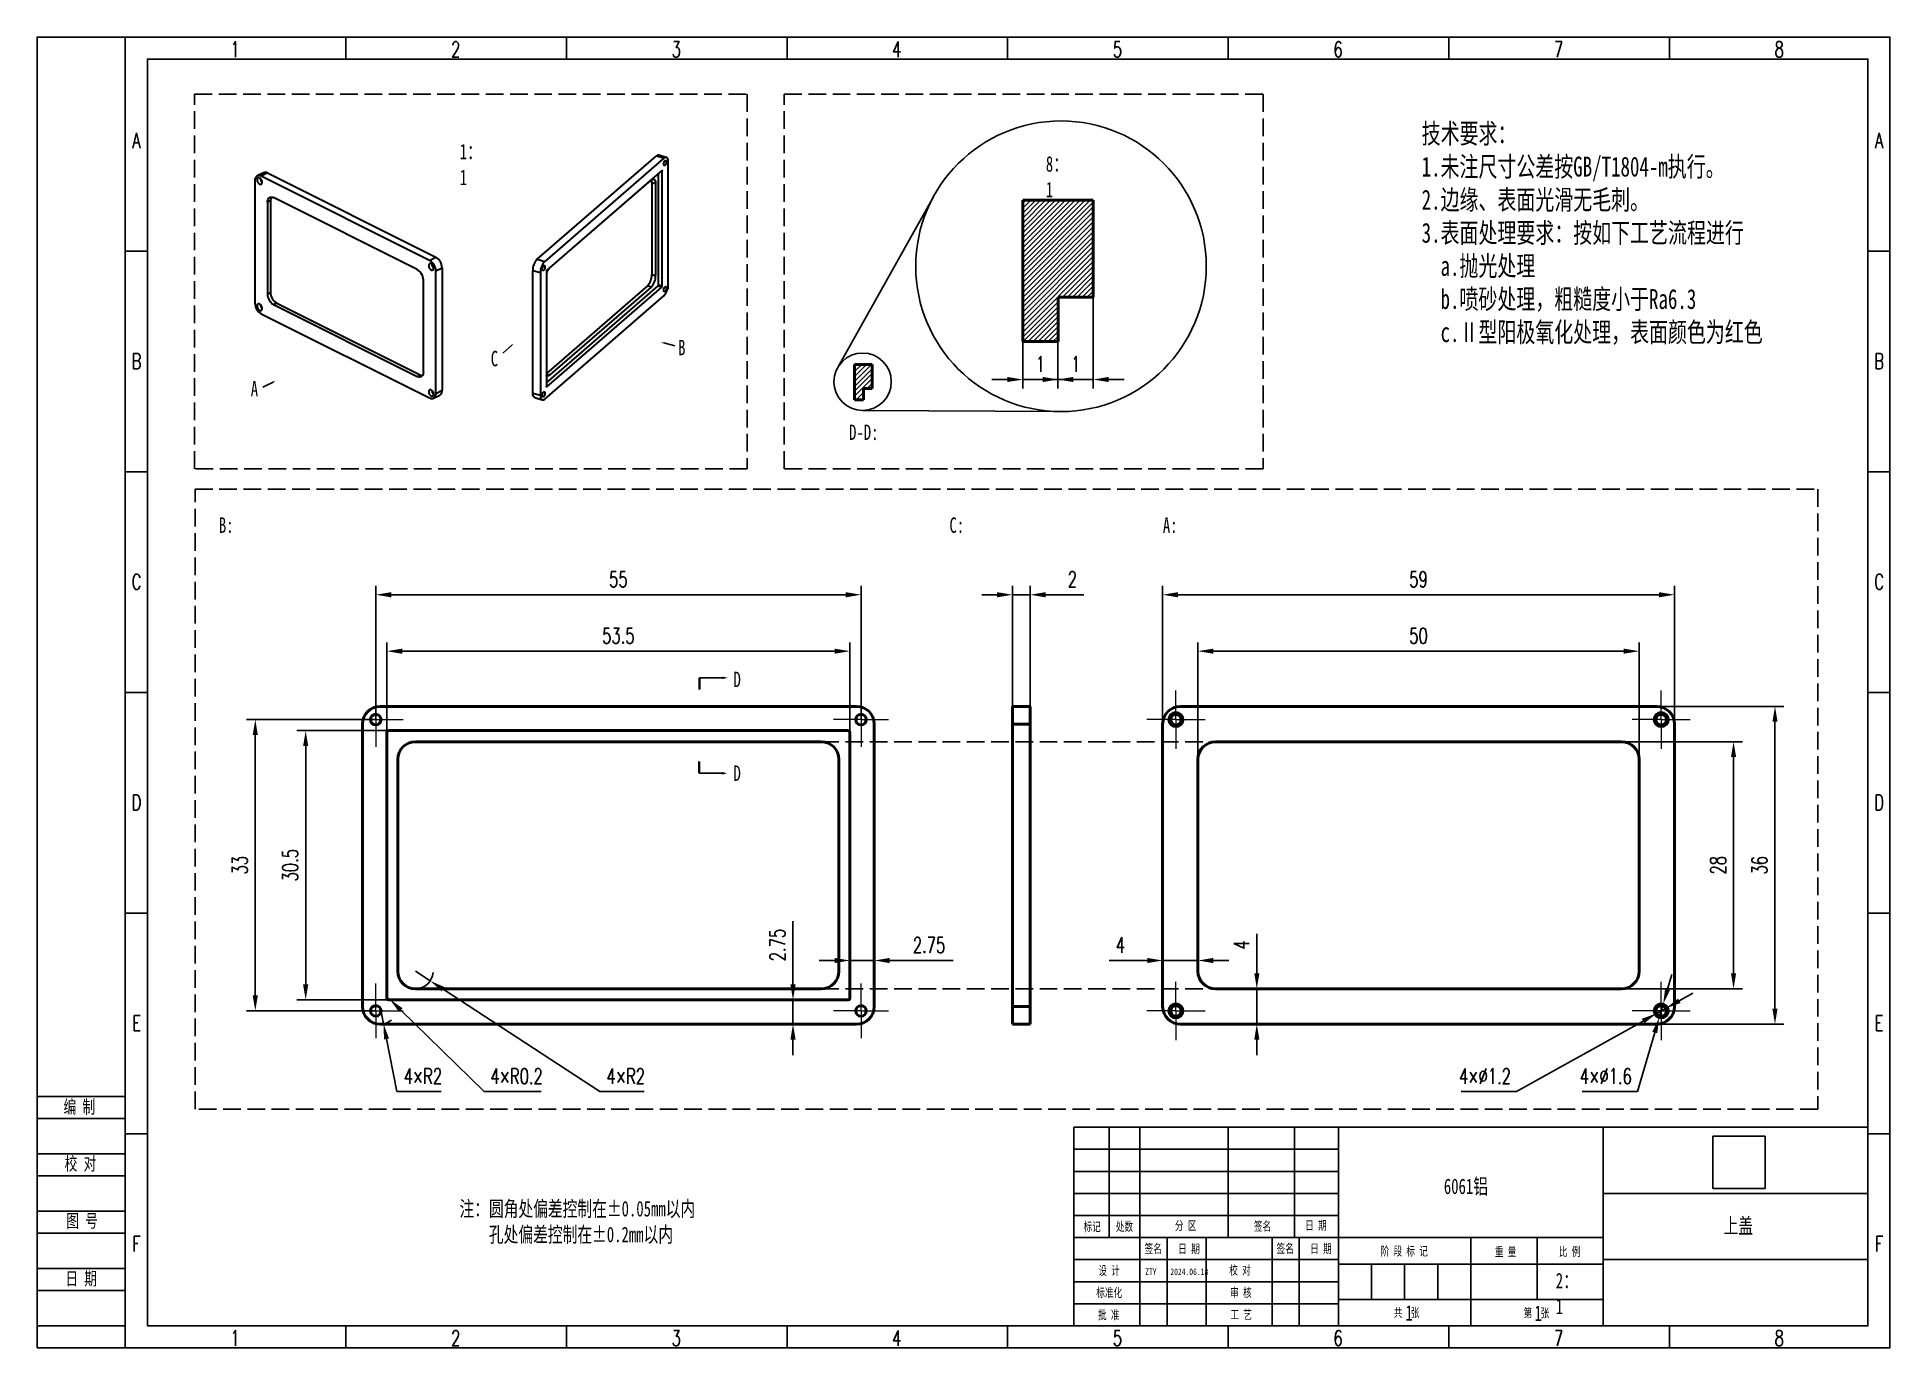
# Model space of a CAD drawing. Header units: millimetres. Extents: x 0 to 420, y 0 to 297.
import ezdxf

# ---------------------------------------------------------------- set-up
doc = ezdxf.new("R2010")
doc.units = ezdxf.units.MM
doc.linetypes.add('CENTER', pattern=[15.8, 12, -1.5, 0.8, -1.5])
doc.linetypes.add('HIDDEN', pattern=[5.5, 4, -1.5])
for name, color, linetype in [('CENTER', 6, 'CENTER'), ('COMMENT', 3, 'Continuous'), ('FRAME1', 1, 'Continuous'), ('FRAME2', 7, 'Continuous'), ('TEXT', 7, 'Continuous')]:
    doc.layers.add(name, color=color, linetype=linetype)
doc.layers.add('DIMENSION', color=92, linetype='Continuous', lineweight=25)
doc.layers.add('ENTITY', color=7, linetype='Continuous', lineweight=50)
doc.styles.get("Standard").update_dxf_attribs({"font": 'txt.shx', "width": 0.7, "bigfont": 'gbcbig.shx'})
doc.dimstyles.new('Standard$0', dxfattribs={"dimtxt": 3.5, "dimasz": 3.5, "dimexe": 2, "dimexo": 0, "dimgap": 1.75, "dimtad": 1, "dimdec": 4, "dimdsep": 46, "dimtxsty": 'Standard', "dimcen": 0, "dimclrd": 3, "dimclre": 3, "dimclrt": 6, "dimadec": 4, "dimazin": 2, "dimtfac": 1, "dimtdec": 4, "dimtmove": 0, "dimatfit": 3, "dimfxl": 1, "dimtzin": 0, "dimarcsym": 0})
doc.dimstyles.new('STANDARD$3', dxfattribs={"dimtxt": 3.5, "dimasz": 3.5, "dimexe": 2, "dimexo": 0, "dimgap": 1.75, "dimtad": 1, "dimtoh": 1, "dimdec": 4, "dimdsep": 46, "dimtxsty": 'Standard', "dimcen": 0, "dimclrd": 3, "dimclre": 3, "dimclrt": 6, "dimadec": 4, "dimazin": 2, "dimtfac": 1, "dimtdec": 4, "dimtmove": 0, "dimatfit": 2, "dimfxl": 1, "dimarcsym": 0})
doc.dimstyles.new('STANDARD$4', dxfattribs={"dimtxt": 3.5, "dimasz": 3.5, "dimexe": 2, "dimexo": 0, "dimgap": 1.75, "dimtad": 1, "dimtoh": 1, "dimdec": 4, "dimdsep": 46, "dimtxsty": 'Standard', "dimcen": 0, "dimclrd": 3, "dimclre": 3, "dimclrt": 6, "dimadec": 4, "dimazin": 2, "dimtfac": 1, "dimtdec": 4, "dimtmove": 0, "dimatfit": 2, "dimfxl": 1, "dimarcsym": 0})
picture_1 = doc.add_image_def('image1.png', size_in_pixel=(2795, 2795))

msp = doc.modelspace()

# ---------------------------------------------------------------- texts
at = {"char_height": 3.5, "attachment_point": 5}
for s, insert in [('1', (44.90266, 294.21764)), ('2', (94.90266, 294.21764)), ('3', (144.90266, 294.21764)), ('4', (194.90266, 294.21764)), ('5', (244.90266, 294.21764)), ('6', (294.90266, 294.21764)), ('7', (344.90266, 294.21764)), ('8', (394.90266, 294.21764)), ('A', (22.55844, 273.58848)), ('A', (417.55844, 273.58848)), ('B', (22.55844, 223.58848)), ('B', (417.55844, 223.58848)), ('C', (22.55844, 173.58848)), ('C', (417.55844, 173.58848)), ('D', (22.55844, 123.58848)), ('D', (417.55844, 123.58848)), ('E', (22.55844, 73.58848)), ('E', (417.55844, 73.58848)), ('F', (22.55844, 23.58848)), ('F', (417.55844, 23.58848)), ('1', (44.90266, 2.21764)), ('2', (94.90266, 2.21764)), ('3', (144.90266, 2.21764)), ('4', (194.90266, 2.21764)), ('5', (244.90266, 2.21764)), ('6', (294.90266, 2.21764)), ('7', (344.90266, 2.21764)), ('8', (394.90266, 2.21764))]:
    msp.add_mtext(s, dxfattribs=dict(at, insert=insert))
at = {"layer": 'COMMENT', "attachment_point": 1}
for s, insert, char_height in [('{\\fFangSong|b0|i0|c134|p49;技术要求：\\P1.未注尺寸公差按GB/T1804-m执行。\\P2.边缘、表面光滑无毛刺。\\P3.表面处理要求：按如下工艺流程进行\\P  a.抛光处理\\P  b.喷砂处理，粗糙度小于Ra6.3\\P  c.Ⅱ型阳极氧化处理，表面颜色为红色}', (313.85139, 277.40859), 4.5), ('{\\fFangSong|b0|i0|c134|p49;注：圆角处偏差控制在±0.05mm以内\\P    孔处偏差控制在±0.2mm以内}', (95.75034, 33.29257), 3.5)]:
    msp.add_mtext_dynamic_manual_height_columns(s, width=90.6509692, gutter_width=17.5, heights=[0], dxfattribs=dict(at, insert=insert, char_height=char_height))
at = {"layer": 'COMMENT', "color": 3, "attachment_point": 1}
for s, width, insert, char_height in [('{\\fFangSong|b1|i0|c134|p49;1：1}', 6.2252843, (95.8032, 272.79185), 3.5), ('{\\fFangSong|b1|i0|c134|p49;8：1}', 6.2252843, (228.66112, 270.00675), 3.5), ('{\\fFangSong|b1|i0|c134|p49;6061铝}', 23.880316, (318.88214, 38.3719), 3.5), ('{\\fFangSong|b1|i0|c134|p49;上盖}', 23.880316, (382.29316, 29.43752), 3.5), ('{\\fFangSong|b1|i0|c134|p49;ZTY}', 4.8264309, (251.18789, 18.02027), 1.5), ('{\\fFangSong|b1|i0|c134|p49;2024.06.18}', 7.3975797, (256.89589, 18.00372), 1.5), ('{\\fFangSong|b1|i0|c134|p49;2：1}', 6.2252843, (344.24268, 16.99766), 3.5), ('{\\fFangSong|b1|i0|c134|p49;1}', 6.2252843, (310.18296, 9.67287), 3.5), ('{\\fFangSong|b1|i0|c134|p49;1}', 6.2252843, (339.45162, 9.62388), 3.5)]:
    msp.add_mtext_dynamic_manual_height_columns(s, width=width, gutter_width=17.5, heights=[0], dxfattribs=dict(at, insert=insert, char_height=char_height))
at = {"layer": 'COMMENT', "color": 4, "char_height": 3.5, "attachment_point": 1}
for s, insert in [('{\\fFangSong|b1|i0|c134|p49;B}', (145.30487, 228.39806)), ('{\\fFangSong|b1|i0|c134|p49;C}', (102.83991, 225.90976)), ('{\\fFangSong|b1|i0|c134|p49;A}', (48.43604, 219.07594)), ('{\\fFangSong|b1|i0|c134|p49;D-D:}', (184.06602, 209.21491)), ('{\\fFangSong|b1|i0|c134|p49;B:}', (41.21256, 188.16656)), ('{\\fFangSong|b1|i0|c134|p49;C:}', (206.82115, 188.16656)), ('{\\fFangSong|b1|i0|c134|p49;A:}', (255.18581, 188.16656)), ('{\\fFangSong|b1|i0|c134|p49;D}', (157.86993, 153.21699)), ('{\\fFangSong|b1|i0|c134|p49;D}', (157.86993, 131.97524))]:
    msp.add_mtext_dynamic_manual_height_columns(s, width=6.1532572, gutter_width=17.5, heights=[0], dxfattribs=dict(at, insert=insert))
at = {"layer": 'TEXT', "attachment_point": 5}
for s, insert, char_height, width in [('\\pxqc;{\\fFangSong|b0|i0|c134|p49;编 制}', (9.5843, 54.45683), 3, 8.4096104), ('\\pxqc;{\\fFangSong|b0|i0|c134|p49;校 对}', (9.84302, 41.59468), 3, 12.1895126), ('\\pxqc;{\\fFangSong|b0|i0|c134|p49;图 号}', (10.20018, 28.6404), 3, 19.2606054), ('\\pxqc;{\\fFangSong|b0|i0|c134|p49;标记}', (239.1593, 27.33598), 2, 6.9853362), ('\\pxqc;{\\fFangSong|b0|i0|c134|p49;处数}', (246.47229, 27.37826), 2, 6.9853362), ('\\pxqc;{\\fFangSong|b0|i0|c134|p49;分^I区}', (260.36468, 27.60095), 2, 16.3780626), ('\\pxqc;{\\fFangSong|b0|i0|c134|p49;签名}', (277.78134, 27.44521), 2, 6.9853362), ('\\pxqc;{\\fFangSong|b0|i0|c134|p49;日 期}', (289.88822, 27.64746), 2, 6.9853362), ('{\\fFangSong|b0|i0|c134|p49;签名}', (253.00974, 22.37531), 2, 6.9853362), ('\\pxqc;{\\fFangSong|b0|i0|c134|p49;日 期}', (261.127, 22.32814), 2, 6.9853362), ('{\\fFangSong|b0|i0|c134|p49;签名}', (282.91778, 22.42254), 2, 6.9853362), ('\\pxqc;{\\fFangSong|b0|i0|c134|p49;日 期}', (291.03503, 22.37536), 2, 6.9853362), ('\\pxqc;{\\fFangSong|b0|i0|c134|p49;阶 段 标 记}', (309.9017, 21.80185), 2, 19.0010372), ('\\pxqc;{\\fFangSong|b0|i0|c134|p49;重 量}', (332.87943, 21.69536), 2, 6.9853362), ('\\pxqc;{\\fFangSong|b0|i0|c134|p49;比 例}', (347.38498, 21.69536), 2, 6.9853362), ('\\pxqc;{\\fFangSong|b0|i0|c134|p49;日 期}', (9.98923, 15.55385), 3, 13.8310057), ('\\pxqc;{\\fFangSong|b0|i0|c134|p49;设 计}', (242.9867, 17.40064), 2, 6.9853362), ('\\pxqc;{\\fFangSong|b0|i0|c134|p49;校 对}', (272.67406, 17.48604), 2, 6.9853362), ('\\pxqc;{\\fFangSong|b0|i0|c134|p49;标准化}', (243.0391, 12.39193), 2, 6.9853362), ('\\pxqc;{\\fFangSong|b0|i0|c134|p49;审 核}', (272.89564, 12.39193), 2, 6.9853362), ('\\pxqc;{\\fFangSong|b0|i0|c134|p49;批 准}', (242.93131, 7.36138), 2, 6.9853362), ('\\pxqc;{\\fFangSong|b0|i0|c134|p49;工 艺}', (272.95103, 7.46391), 2, 6.9853362), ('\\pxqc;{\\fFangSong|b0|i0|c134|p49;共  张}', (310.43939, 7.86056), 2, 8.9403078), ('\\pxqc;{\\fFangSong|b0|i0|c134|p49;第  张}', (339.87239, 7.80624), 2, 6.9853362)]:
    msp.add_mtext(s, dxfattribs=dict(at, insert=insert, char_height=char_height, width=width))

# ---------------------------------------------------------------- blocks, each defined once
blk = doc.blocks.new('SW_CENTERMARKSYMBOL_0')
at = {"color": 0, "linetype": 'Continuous', "lineweight": 18}
for p, q in [((0, 2.5), (0, 3.1)), ((0, 0), (0, 2.5)), ((-2.5, 0), (-3.1, 0)), ((0, 0), (-2.5, 0)), ((0, 0), (0, -2.5)), ((0, 0), (2.5, 0)), ((2.5, 0), (3.1, 0)), ((0, -2.5), (0, -3.1))]:
    blk.add_line(p, q, dxfattribs=at)
blk = doc.blocks.new('SW_CENTERMARKSYMBOL_1')
at = {"color": 0, "linetype": 'Continuous', "lineweight": 18}
for p, q in [((0, 2.5), (0, 3.1)), ((0, 0), (0, 2.5)), ((-2.5, 0), (-3.1, 0)), ((0, 0), (-2.5, 0)), ((0, 0), (0, -2.5)), ((0, 0), (2.5, 0)), ((2.5, 0), (3.1, 0)), ((0, -2.5), (0, -3.1))]:
    blk.add_line(p, q, dxfattribs=at)
blk = doc.blocks.new('SW_CENTERMARKSYMBOL_2')
at = {"color": 0, "linetype": 'Continuous', "lineweight": 18}
for p, q in [((0, 2.5), (0, 3.1)), ((0, 0), (0, 2.5)), ((-2.5, 0), (-3.1, 0)), ((0, 0), (-2.5, 0)), ((0, 0), (0, -2.5)), ((0, 0), (2.5, 0)), ((2.5, 0), (3.1, 0)), ((0, -2.5), (0, -3.1))]:
    blk.add_line(p, q, dxfattribs=at)
blk = doc.blocks.new('SW_CENTERMARKSYMBOL_3')
at = {"color": 0, "linetype": 'Continuous', "lineweight": 18}
for p, q in [((0, 2.5), (0, 3.1)), ((0, 0), (0, 2.5)), ((-2.5, 0), (-3.1, 0)), ((0, 0), (-2.5, 0)), ((0, 0), (0, -2.5)), ((0, 0), (2.5, 0)), ((2.5, 0), (3.1, 0)), ((0, -2.5), (0, -3.1))]:
    blk.add_line(p, q, dxfattribs=at)
blk = doc.blocks.new('SW_CENTERMARKSYMBOL_4')
at = {"color": 0, "linetype": 'Continuous', "lineweight": 18}
for p, q in [((0, 2.5), (0, 3.3)), ((0, 0), (0, 2.5)), ((-2.5, 0), (-3.3, 0)), ((0, 0), (-2.5, 0)), ((0, 0), (0, -2.5)), ((0, 0), (2.5, 0)), ((2.5, 0), (3.3, 0)), ((0, -2.5), (0, -3.3))]:
    blk.add_line(p, q, dxfattribs=at)
blk = doc.blocks.new('SW_CENTERMARKSYMBOL_5')
at = {"color": 0, "linetype": 'Continuous', "lineweight": 18}
for p, q in [((0, 2.5), (0, 3.3)), ((0, 0), (0, 2.5)), ((-2.5, 0), (-3.3, 0)), ((0, 0), (-2.5, 0)), ((0, 0), (0, -2.5)), ((0, 0), (2.5, 0)), ((2.5, 0), (3.3, 0)), ((0, -2.5), (0, -3.3))]:
    blk.add_line(p, q, dxfattribs=at)
blk = doc.blocks.new('SW_CENTERMARKSYMBOL_6')
at = {"color": 0, "linetype": 'Continuous', "lineweight": 18}
for p, q in [((0, 2.5), (0, 3.3)), ((0, 0), (0, 2.5)), ((-2.5, 0), (-3.3, 0)), ((0, 0), (-2.5, 0)), ((0, 0), (0, -2.5)), ((0, 0), (2.5, 0)), ((2.5, 0), (3.3, 0)), ((0, -2.5), (0, -3.3))]:
    blk.add_line(p, q, dxfattribs=at)
blk = doc.blocks.new('SW_CENTERMARKSYMBOL_7')
at = {"color": 0, "linetype": 'Continuous', "lineweight": 18}
for p, q in [((0, 2.5), (0, 3.3)), ((0, 0), (0, 2.5)), ((-2.5, 0), (-3.3, 0)), ((0, 0), (-2.5, 0)), ((0, 0), (0, -2.5)), ((0, 0), (2.5, 0)), ((2.5, 0), (3.3, 0)), ((0, -2.5), (0, -3.3))]:
    blk.add_line(p, q, dxfattribs=at)
blk = doc.blocks.new('*D9')
at = {"layer": 'Defpoints', "color": 0, "transparency": 16777216}
for p in [(186.77, 170.65), (76.77, 142.36), (186.77, 142.36)]:
    blk.add_point(p, dxfattribs=at)
at = {"layer": 'DIMENSION', "color": 3, "lineweight": -2, "transparency": 16777216}
for p, q in [((76.77, 142.36), (76.77, 172.65)), ((186.77, 142.36), (186.77, 172.65)), ((80.27, 170.65), (183.27, 170.65))]:
    blk.add_line(p, q, dxfattribs=at)
at = {"layer": 'DIMENSION', "color": 3, "transparency": 16777216}
for points in [[(80.27, 171.23), (80.27, 170.06), (76.77, 170.65)], [(183.27, 171.23), (183.27, 170.06), (186.77, 170.65)]]:
    blk.add_solid(points, dxfattribs=at)
at = {"layer": 'DIMENSION', "transparency": 16777216, "insert": (131.77, 174.15), "char_height": 3.5, "attachment_point": 5}
blk.add_mtext('55', dxfattribs=at)
blk = doc.blocks.new('*D10')
at = {"layer": 'Defpoints', "color": 0, "transparency": 16777216}
for p in [(76.77, 142.36), (49.47, 76.36), (76.77, 76.36)]:
    blk.add_point(p, dxfattribs=at)
at = {"layer": 'DIMENSION', "color": 3, "lineweight": -2, "transparency": 16777216}
for p, q in [((76.77, 142.36), (47.47, 142.36)), ((49.47, 138.86), (49.47, 79.86)), ((76.77, 76.36), (47.47, 76.36))]:
    blk.add_line(p, q, dxfattribs=at)
at = {"layer": 'DIMENSION', "color": 3, "transparency": 16777216}
for points in [[(48.88, 138.86), (50.05, 138.86), (49.47, 142.36)], [(48.88, 79.86), (50.05, 79.86), (49.47, 76.36)]]:
    blk.add_solid(points, dxfattribs=at)
at = {"layer": 'DIMENSION', "transparency": 16777216, "insert": (45.97, 109.36), "char_height": 3.5, "attachment_point": 5, "rotation": 90}
blk.add_mtext('33', dxfattribs=at)
blk = doc.blocks.new('*D11')
at = {"layer": 'Defpoints', "color": 0, "transparency": 16777216}
for p in [(225.12, 170.65), (221.12, 145.36), (225.12, 145.36)]:
    blk.add_point(p, dxfattribs=at)
at = {"layer": 'DIMENSION', "color": 3, "lineweight": -2, "transparency": 16777216}
for p, q in [((221.12, 145.36), (221.12, 172.65)), ((225.12, 145.36), (225.12, 172.65)), ((217.62, 170.65), (214.12, 170.65)), ((221.12, 170.65), (225.12, 170.65)), ((228.62, 170.65), (237.25, 170.65))]:
    blk.add_line(p, q, dxfattribs=at)
at = {"layer": 'DIMENSION', "color": 3, "transparency": 16777216}
for points in [[(217.62, 171.23), (217.62, 170.06), (221.12, 170.65)], [(228.62, 171.23), (228.62, 170.06), (225.12, 170.65)]]:
    blk.add_solid(points, dxfattribs=at)
at = {"layer": 'DIMENSION', "transparency": 16777216, "insert": (234.69, 174.15), "char_height": 3.5, "attachment_point": 5}
blk.add_mtext('2', dxfattribs=at)
blk = doc.blocks.new('*D12')
at = {"layer": 'Defpoints', "color": 0, "transparency": 16777216}
for p in [(371.14, 170.65), (255.14, 141.36), (371.14, 141.36)]:
    blk.add_point(p, dxfattribs=at)
at = {"layer": 'DIMENSION', "color": 3, "lineweight": -2, "transparency": 16777216}
for p, q in [((255.14, 141.36), (255.14, 172.65)), ((371.14, 141.36), (371.14, 172.65)), ((258.64, 170.65), (367.64, 170.65))]:
    blk.add_line(p, q, dxfattribs=at)
at = {"layer": 'DIMENSION', "color": 3, "transparency": 16777216}
for points in [[(258.64, 171.23), (258.64, 170.06), (255.14, 170.65)], [(367.64, 171.23), (367.64, 170.06), (371.14, 170.65)]]:
    blk.add_solid(points, dxfattribs=at)
at = {"layer": 'DIMENSION', "transparency": 16777216, "insert": (313.14, 174.15), "char_height": 3.5, "attachment_point": 5}
blk.add_mtext('59', dxfattribs=at)
blk = doc.blocks.new('*D13')
at = {"layer": 'Defpoints', "color": 0, "transparency": 16777216}
for p in [(367.14, 145.36), (367.14, 73.36), (393.94, 73.36)]:
    blk.add_point(p, dxfattribs=at)
at = {"layer": 'DIMENSION', "color": 3, "lineweight": -2, "transparency": 16777216}
for p, q in [((367.14, 145.36), (395.94, 145.36)), ((393.94, 141.86), (393.94, 76.86)), ((367.14, 73.36), (395.94, 73.36))]:
    blk.add_line(p, q, dxfattribs=at)
at = {"layer": 'DIMENSION', "color": 3, "transparency": 16777216}
for points in [[(393.36, 141.86), (394.53, 141.86), (393.94, 145.36)], [(393.36, 76.86), (394.53, 76.86), (393.94, 73.36)]]:
    blk.add_solid(points, dxfattribs=at)
at = {"layer": 'DIMENSION', "transparency": 16777216, "insert": (390.44, 109.36), "char_height": 3.5, "attachment_point": 5, "rotation": 90}
blk.add_mtext('36', dxfattribs=at)
blk = doc.blocks.new('*D14')
at = {"layer": 'Defpoints', "color": 0, "transparency": 16777216}
for p in [(363.14, 157.86), (263.14, 133.36), (363.14, 133.36)]:
    blk.add_point(p, dxfattribs=at)
at = {"layer": 'DIMENSION', "color": 3, "lineweight": -2, "transparency": 16777216}
for p, q in [((263.14, 133.36), (263.14, 159.86)), ((363.14, 133.36), (363.14, 159.86)), ((266.64, 157.86), (359.64, 157.86))]:
    blk.add_line(p, q, dxfattribs=at)
at = {"layer": 'DIMENSION', "color": 3, "transparency": 16777216}
for points in [[(266.64, 158.44), (266.64, 157.28), (263.14, 157.86)], [(359.64, 158.44), (359.64, 157.28), (363.14, 157.86)]]:
    blk.add_solid(points, dxfattribs=at)
at = {"layer": 'DIMENSION', "transparency": 16777216, "insert": (313.14, 161.36), "char_height": 3.5, "attachment_point": 5}
blk.add_mtext('50', dxfattribs=at)
blk = doc.blocks.new('*D15')
at = {"layer": 'Defpoints', "color": 0, "transparency": 16777216}
for p in [(79.67, 139.86), (60.89, 78.86), (79.67, 78.86)]:
    blk.add_point(p, dxfattribs=at)
at = {"layer": 'DIMENSION', "color": 3, "lineweight": -2, "transparency": 16777216}
for p, q in [((79.67, 139.86), (58.89, 139.86)), ((60.89, 136.36), (60.89, 82.36)), ((79.67, 78.86), (58.89, 78.86))]:
    blk.add_line(p, q, dxfattribs=at)
at = {"layer": 'DIMENSION', "color": 3, "transparency": 16777216}
for points in [[(60.3, 136.36), (61.47, 136.36), (60.89, 139.86)], [(60.3, 82.36), (61.47, 82.36), (60.89, 78.86)]]:
    blk.add_solid(points, dxfattribs=at)
at = {"layer": 'DIMENSION', "transparency": 16777216, "insert": (57.39, 109.36), "char_height": 3.5, "attachment_point": 5, "rotation": 90}
blk.add_mtext('30.5', dxfattribs=at)
blk = doc.blocks.new('*D16')
at = {"layer": 'Defpoints', "color": 0, "transparency": 16777216}
for p in [(359.14, 137.36), (359.14, 81.36), (384.55, 81.36)]:
    blk.add_point(p, dxfattribs=at)
at = {"layer": 'DIMENSION', "color": 3, "lineweight": -2, "transparency": 16777216}
for p, q in [((359.14, 137.36), (386.55, 137.36)), ((384.55, 133.86), (384.55, 84.86)), ((359.14, 81.36), (386.55, 81.36))]:
    blk.add_line(p, q, dxfattribs=at)
at = {"layer": 'DIMENSION', "color": 3, "transparency": 16777216}
for points in [[(383.97, 133.86), (385.13, 133.86), (384.55, 137.36)], [(383.97, 84.86), (385.13, 84.86), (384.55, 81.36)]]:
    blk.add_solid(points, dxfattribs=at)
at = {"layer": 'DIMENSION', "transparency": 16777216, "insert": (381.05, 109.36), "char_height": 3.5, "attachment_point": 5, "rotation": 90}
blk.add_mtext('28', dxfattribs=at)
blk = doc.blocks.new('*D17')
at = {"layer": 'Defpoints', "color": 0, "transparency": 16777216}
for p in [(184.27, 157.86), (79.27, 139.46), (184.27, 139.46)]:
    blk.add_point(p, dxfattribs=at)
at = {"layer": 'DIMENSION', "color": 3, "lineweight": -2, "transparency": 16777216}
for p, q in [((79.27, 139.46), (79.27, 159.86)), ((184.27, 139.46), (184.27, 159.86)), ((82.77, 157.86), (180.77, 157.86))]:
    blk.add_line(p, q, dxfattribs=at)
at = {"layer": 'DIMENSION', "color": 3, "transparency": 16777216}
for points in [[(82.77, 158.44), (82.77, 157.28), (79.27, 157.86)], [(180.77, 158.44), (180.77, 157.28), (184.27, 157.86)]]:
    blk.add_solid(points, dxfattribs=at)
at = {"layer": 'DIMENSION', "transparency": 16777216, "insert": (131.77, 161.36), "char_height": 3.5, "attachment_point": 5}
blk.add_mtext('53.5', dxfattribs=at)
blk = doc.blocks.new('*D18')
at = {"layer": 'Defpoints', "color": 0, "transparency": 16777216}
for p in [(85.77, 85.36), (89.12, 83.17)]:
    blk.add_point(p, dxfattribs=at)
at = {"layer": 'DIMENSION', "color": 3, "lineweight": -2, "transparency": 16777216}
for p, q in [((85.77, 85.36), (89.12, 83.17)), ((92.05, 81.26), (127.54, 58.07)), ((127.54, 58.07), (137.61, 58.07))]:
    blk.add_line(p, q, dxfattribs=at)
blk.add_arc((85.77, 85.36), 4, 270, 355.4884, dxfattribs=at)
at = {"layer": 'DIMENSION', "color": 3, "transparency": 16777216}
blk.add_solid([(92.37, 81.75), (91.73, 80.77), (89.12, 83.17)], dxfattribs=at)
at = {"layer": 'DIMENSION', "transparency": 16777216, "insert": (133.45, 61.57), "char_height": 3.5, "attachment_point": 5}
blk.add_mtext('4×R2', dxfattribs=at)
blk = doc.blocks.new('*D19')
at = {"layer": 'Defpoints', "color": 0, "transparency": 16777216}
for p in [(77.77, 77.36), (78.54, 73.43)]:
    blk.add_point(p, dxfattribs=at)
at = {"layer": 'DIMENSION', "color": 3, "lineweight": -2, "transparency": 16777216}
for p, q in [((77.77, 77.36), (78.54, 73.43)), ((79.21, 70), (81.55, 58.07)), ((81.55, 58.07), (91.62, 58.07))]:
    blk.add_line(p, q, dxfattribs=at)
blk.add_arc((77.77, 77.36), 4, 270, 309.7315, dxfattribs=at)
at = {"layer": 'DIMENSION', "color": 3, "transparency": 16777216}
blk.add_solid([(79.78, 70.11), (78.64, 69.89), (78.54, 73.43)], dxfattribs=at)
at = {"layer": 'DIMENSION', "transparency": 16777216, "insert": (87.46, 61.57), "char_height": 3.5, "attachment_point": 5}
blk.add_mtext('4×R2', dxfattribs=at)
blk = doc.blocks.new('*D20')
at = {"layer": 'Defpoints', "color": 0, "transparency": 16777216}
for p in [(79.67, 79.26), (79.95, 78.98)]:
    blk.add_point(p, dxfattribs=at)
at = {"layer": 'DIMENSION', "color": 3, "lineweight": -2, "transparency": 16777216}
for p, q in [((79.67, 79.26), (79.95, 78.98)), ((82.46, 76.53), (101.36, 58.07)), ((101.36, 58.07), (114.29, 58.07))]:
    blk.add_line(p, q, dxfattribs=at)
blk.add_arc((79.67, 79.26), 0.4, 270, 315.6639, dxfattribs=at)
at = {"layer": 'DIMENSION', "color": 3, "transparency": 16777216}
blk.add_solid([(82.87, 76.95), (82.05, 76.12), (79.95, 78.98)], dxfattribs=at)
at = {"layer": 'DIMENSION', "transparency": 16777216, "insert": (108.7, 61.57), "char_height": 3.5, "attachment_point": 5}
blk.add_mtext('4×R0.2', dxfattribs=at)
blk = doc.blocks.new('*D21')
at = {"layer": 'Defpoints', "color": 0, "transparency": 16777216}
for p in [(367.1, 75.78), (369.19, 76.94)]:
    blk.add_point(p, dxfattribs=at)
at = {"layer": 'DIMENSION', "color": 3, "lineweight": -2, "transparency": 16777216}
for p, q in [((372.25, 78.65), (375.31, 80.35)), ((369.19, 76.94), (367.1, 75.78)), ((364.04, 74.07), (335.34, 58.07)), ((335.34, 58.07), (322.83, 58.07))]:
    blk.add_line(p, q, dxfattribs=at)
at = {"layer": 'DIMENSION', "color": 3, "transparency": 16777216}
for points in [[(363.76, 74.58), (364.32, 73.56), (367.1, 75.78)], [(371.97, 79.16), (372.53, 78.14), (369.19, 76.94)]]:
    blk.add_solid(points, dxfattribs=at)
at = {"layer": 'DIMENSION', "transparency": 16777216, "insert": (328.21, 61.57), "char_height": 3.5, "attachment_point": 5}
blk.add_mtext('4×∅1.2', dxfattribs=at)
blk = doc.blocks.new('*D22')
at = {"layer": 'Defpoints', "color": 0, "transparency": 16777216}
for p in [(368.6, 77.89), (367.69, 74.83)]:
    blk.add_point(p, dxfattribs=at)
at = {"layer": 'DIMENSION', "color": 3, "lineweight": -2, "transparency": 16777216}
for p, q in [((369.59, 81.25), (370.58, 84.61)), ((368.6, 77.89), (367.69, 74.83)), ((366.7, 71.47), (362.75, 58.07)), ((362.75, 58.07), (350.23, 58.07))]:
    blk.add_line(p, q, dxfattribs=at)
at = {"layer": 'DIMENSION', "color": 3, "transparency": 16777216}
for points in [[(369.03, 81.42), (370.15, 81.09), (368.6, 77.89)], [(366.14, 71.63), (367.26, 71.3), (367.69, 74.83)]]:
    blk.add_solid(points, dxfattribs=at)
at = {"layer": 'DIMENSION', "transparency": 16777216, "insert": (355.61, 61.57), "char_height": 3.5, "attachment_point": 5}
blk.add_mtext('4×∅1.6', dxfattribs=at)
blk = doc.blocks.new('*D24')
at = {"layer": 'Defpoints', "color": 0, "transparency": 16777216}
for p in [(223.42, 228.04), (231.42, 228.04), (231.42, 219.41)]:
    blk.add_point(p, dxfattribs=at)
at = {"layer": 'DIMENSION', "color": 3, "lineweight": -2, "transparency": 16777216}
for p, q in [((223.42, 228.04), (223.42, 217.41)), ((231.42, 228.04), (231.42, 217.41)), ((219.92, 219.41), (216.42, 219.41)), ((223.42, 219.41), (231.42, 219.41)), ((234.92, 219.41), (238.42, 219.41))]:
    blk.add_line(p, q, dxfattribs=at)
at = {"layer": 'DIMENSION', "color": 3, "transparency": 16777216}
for points in [[(219.92, 220), (219.92, 218.83), (223.42, 219.41)], [(234.92, 220), (234.92, 218.83), (231.42, 219.41)]]:
    blk.add_solid(points, dxfattribs=at)
at = {"layer": 'DIMENSION', "transparency": 16777216, "insert": (227.42, 222.91), "char_height": 3.5, "attachment_point": 5}
blk.add_mtext('1', dxfattribs=at)
blk = doc.blocks.new('*D25')
at = {"layer": 'Defpoints', "color": 0, "transparency": 16777216}
for p in [(231.42, 238.04), (239.42, 238.04), (239.42, 219.41)]:
    blk.add_point(p, dxfattribs=at)
at = {"layer": 'DIMENSION', "color": 3, "lineweight": -2, "transparency": 16777216}
for p, q in [((231.42, 238.04), (231.42, 217.41)), ((239.42, 238.04), (239.42, 217.41)), ((227.92, 219.41), (224.42, 219.41)), ((231.42, 219.41), (239.42, 219.41)), ((242.92, 219.41), (246.42, 219.41))]:
    blk.add_line(p, q, dxfattribs=at)
at = {"layer": 'DIMENSION', "color": 3, "transparency": 16777216}
for points in [[(227.92, 220), (227.92, 218.83), (231.42, 219.41)], [(242.92, 220), (242.92, 218.83), (239.42, 219.41)]]:
    blk.add_solid(points, dxfattribs=at)
at = {"layer": 'DIMENSION', "transparency": 16777216, "insert": (235.42, 222.91), "char_height": 3.5, "attachment_point": 5}
blk.add_mtext('1', dxfattribs=at)
blk = doc.blocks.new('*D27')
at = {"layer": 'Defpoints', "color": 0, "transparency": 16777216}
for p in [(255.14, 92.09), (263.14, 92.09), (263.14, 87.78)]:
    blk.add_point(p, dxfattribs=at)
at = {"layer": 'DIMENSION', "color": 3, "lineweight": -2, "transparency": 16777216}
for p, q in [((255.14, 92.09), (255.14, 85.78)), ((263.14, 92.09), (263.14, 85.78)), ((251.64, 87.78), (243.01, 87.78)), ((263.14, 87.78), (255.14, 87.78)), ((266.64, 87.78), (270.14, 87.78))]:
    blk.add_line(p, q, dxfattribs=at)
at = {"layer": 'DIMENSION', "color": 3, "transparency": 16777216}
for points in [[(251.64, 88.36), (251.64, 87.19), (255.14, 87.78)], [(266.64, 88.36), (266.64, 87.19), (263.14, 87.78)]]:
    blk.add_solid(points, dxfattribs=at)
at = {"layer": 'DIMENSION', "transparency": 16777216, "insert": (245.58, 91.28), "char_height": 3.5, "attachment_point": 5}
blk.add_mtext('4', dxfattribs=at)
blk = doc.blocks.new('*D28')
at = {"layer": 'Defpoints', "color": 0, "transparency": 16777216}
for p in [(278.55, 81.36), (276.49, 73.36), (278.55, 73.36)]:
    blk.add_point(p, dxfattribs=at)
at = {"layer": 'DIMENSION', "color": 3, "lineweight": -2, "transparency": 16777216}
for p, q in [((276.49, 84.86), (276.49, 93.85)), ((278.55, 81.36), (274.49, 81.36)), ((276.49, 73.36), (276.49, 81.36)), ((278.55, 73.36), (274.49, 73.36)), ((276.49, 69.86), (276.49, 66.36))]:
    blk.add_line(p, q, dxfattribs=at)
at = {"layer": 'DIMENSION', "color": 3, "transparency": 16777216}
for points in [[(275.91, 84.86), (277.07, 84.86), (276.49, 81.36)], [(275.91, 69.86), (277.07, 69.86), (276.49, 73.36)]]:
    blk.add_solid(points, dxfattribs=at)
at = {"layer": 'DIMENSION', "transparency": 16777216, "insert": (272.99, 91.28), "char_height": 3.5, "attachment_point": 5, "rotation": 90}
blk.add_mtext('4', dxfattribs=at)
blk = doc.blocks.new('*D29')
at = {"layer": 'Defpoints', "color": 0, "transparency": 16777216}
for p in [(171.01, 78.86), (171.01, 73.36), (171.35, 73.36)]:
    blk.add_point(p, dxfattribs=at)
at = {"layer": 'DIMENSION', "color": 3, "lineweight": -2, "transparency": 16777216}
for p, q in [((171.35, 82.36), (171.35, 96.71)), ((171.01, 78.86), (173.35, 78.86)), ((171.35, 73.36), (171.35, 78.86)), ((171.01, 73.36), (173.35, 73.36)), ((171.35, 69.86), (171.35, 66.36))]:
    blk.add_line(p, q, dxfattribs=at)
at = {"layer": 'DIMENSION', "color": 3, "transparency": 16777216}
for points in [[(170.77, 82.36), (171.94, 82.36), (171.35, 78.86)], [(170.77, 69.86), (171.94, 69.86), (171.35, 73.36)]]:
    blk.add_solid(points, dxfattribs=at)
at = {"layer": 'DIMENSION', "transparency": 16777216, "insert": (167.85, 91.28), "char_height": 3.5, "attachment_point": 5, "rotation": 90}
blk.add_mtext('2.75', dxfattribs=at)
blk = doc.blocks.new('*D30')
at = {"layer": 'Defpoints', "color": 0, "transparency": 16777216}
for p in [(184.27, 90.31), (189.77, 87.78), (189.77, 86.75)]:
    blk.add_point(p, dxfattribs=at)
at = {"layer": 'DIMENSION', "color": 3, "lineweight": -2, "transparency": 16777216}
for p, q in [((184.27, 90.31), (184.27, 85.78)), ((189.77, 86.75), (189.77, 89.78)), ((180.77, 87.78), (177.27, 87.78)), ((184.27, 87.78), (189.77, 87.78)), ((193.27, 87.78), (207.62, 87.78))]:
    blk.add_line(p, q, dxfattribs=at)
at = {"layer": 'DIMENSION', "color": 3, "transparency": 16777216}
for points in [[(180.77, 88.36), (180.77, 87.19), (184.27, 87.78)], [(193.27, 88.36), (193.27, 87.19), (189.77, 87.78)]]:
    blk.add_solid(points, dxfattribs=at)
at = {"layer": 'DIMENSION', "transparency": 16777216, "insert": (202.19, 91.28), "char_height": 3.5, "attachment_point": 5}
blk.add_mtext('2.75', dxfattribs=at)

# ---------------------------------------------------------------- dimensions: what is measured, and where the dimension line sits
at = {"layer": 'DIMENSION'}
for base, p1, p2, text, override, picture, middle in [((239.42386, 219.41373), (231.42386, 238.04192), (239.42386, 238.04192), '1', {"dimclrt": 256}, '*D25', (235.42386, 222.91373)), ((186.76878, 170.64589), (76.76878, 142.35975), (186.76878, 142.35975), '55', {"dimclrt": 256}, '*D9', (131.76878, 174.14589)), ((225.12135, 170.64589), (221.12135, 145.35975), (225.12135, 145.35975), '2', {"dimclrt": 256}, '*D11', (234.68802, 174.14589)), ((371.14491, 170.64589), (255.14491, 141.35975), (371.14491, 141.35975), '59', {"dimclrt": 256}, '*D12', (313.14491, 174.14589)), ((184.26878, 157.86049), (79.26878, 139.45975), (184.26878, 139.45975), '53.5', {"dimlfac": 0.5, "dimclrt": 256}, '*D17', (131.76878, 161.36049))]:
    dim = msp.add_linear_dim(base=base, p1=p1, p2=p2, text=text, dimstyle='Standard$0', override=override, dxfattribs=at)
    dim.commit()
    dim.dimension.update_dxf_attribs({"geometry": picture, "text_midpoint": middle})
dim = msp.add_linear_dim(base=(231.42386, 219.41373), p1=(223.42386, 228.04192), p2=(231.42386, 228.04192), text='1', dimstyle='Standard$0', override={"dimclrt": 256}, dxfattribs=at)
dim.commit()
dim.dimension.update_dxf_attribs({"geometry": '*D24', "text_midpoint": (227.42386, 219.41373), "dimtype": 160})
dim = msp.add_linear_dim(base=(363.14491, 157.86049), p1=(263.14491, 133.35975), p2=(363.14491, 133.35975), dimstyle='Standard$0', override={"dimlfac": 0.5, "dimclrt": 256}, dxfattribs=at)
dim.commit()
dim.dimension.update_dxf_attribs({"geometry": '*D14', "text_midpoint": (313.14491, 161.36049)})
for base, p1, p2, text, picture, middle in [((393.94206, 73.35975), (367.14491, 145.35975), (367.14491, 73.35975), '36', '*D13', (390.44206, 109.35975)), ((49.4673, 76.35975), (76.76878, 142.35975), (76.76878, 76.35975), '33', '*D10', (45.9673, 109.35975))]:
    dim = msp.add_linear_dim(base=base, p1=p1, p2=p2, angle=90, text=text, dimstyle='Standard$0', override={"dimclrt": 256}, dxfattribs=at)
    dim.commit()
    dim.dimension.update_dxf_attribs({"geometry": picture, "text_midpoint": middle})
for base, p1, p2, angle, picture, middle in [((60.88501, 78.85975), (79.66878, 139.85975), (79.66878, 78.85975), 90, '*D15', (57.38501, 109.35975)), ((384.54848, 81.35975), (359.14491, 137.35975), (359.14491, 81.35975), 90, '*D16', (381.04848, 109.35975)), ((189.76878, 87.77823), (184.26878, 90.31482), (189.76878, 86.74695), 180, '*D30', (202.19378, 91.27823))]:
    dim = msp.add_linear_dim(base=base, p1=p1, p2=p2, angle=angle, dimstyle='Standard$0', override={"dimlfac": 0.5, "dimclrt": 256}, dxfattribs=at)
    dim.commit()
    dim.dimension.update_dxf_attribs({"geometry": picture, "text_midpoint": middle})
for base, p1, p2, picture, middle in [((171.3536, 73.35975), (171.0139, 78.85975), (171.0139, 73.35975), '*D29', (171.3536, 91.28475)), ((276.49092, 73.35975), (278.54609, 81.35975), (278.54609, 73.35975), '*D28', (276.49092, 91.28197))]:
    dim = msp.add_linear_dim(base=base, p1=p1, p2=p2, angle=90, dimstyle='Standard$0', override={"dimlfac": 0.5, "dimclrt": 256}, dxfattribs=at)
    dim.commit()
    dim.dimension.update_dxf_attribs({"geometry": picture, "text_midpoint": middle, "dimtype": 160})
dim = msp.add_linear_dim(base=(263.14491, 87.77823), p1=(255.14491, 92.08947), p2=(263.14491, 92.08947), dimstyle='Standard$0', override={"dimlfac": 0.5, "dimclrt": 256}, dxfattribs=at)
dim.commit()
dim.dimension.update_dxf_attribs({"geometry": '*D27', "text_midpoint": (245.57825, 87.77823), "dimtype": 160})
for center, mpoint, picture, middle in [((85.76878, 85.35975), (89.11738, 83.17186), '*D18', (133.45147, 58.06557)), ((77.76878, 77.35975), (78.53774, 73.43436), '*D19', (87.45681, 58.06557)), ((79.66878, 79.25975), (79.95488, 78.9802), '*D20', (108.69744, 58.06557))]:
    dim = msp.add_radius_dim(center=center, mpoint=mpoint, text='4×<>', dimstyle='STANDARD$4', override={"dimlfac": 0.5, "dimclrt": 256}, dxfattribs=at)
    dim.commit()
    dim.dimension.update_dxf_attribs({"geometry": picture, "text_midpoint": middle, "dimtype": 164})
for p1, p2, picture, middle in [((368.59777, 77.89433), (367.69206, 74.82518), '*D22', (355.61289, 58.06557)), ((369.19293, 76.94426), (367.09689, 75.77524), '*D21', (328.21004, 58.06557))]:
    dim = msp.add_diameter_dim_2p(p1=p1, p2=p2, text='4×<>', dimstyle='STANDARD$3', override={"dimlfac": 0.5, "dimclrt": 256}, dxfattribs=at)
    dim.commit()
    dim.dimension.update_dxf_attribs({"geometry": picture, "text_midpoint": middle, "dimtype": 163})

# ---------------------------------------------------------------- hatches: boundary and pattern name
at = {"layer": 'COMMENT'}
h = msp.add_hatch(dxfattribs=at)
h.set_pattern_fill('ANSI31', color=44, scale=0.25)
h.paths.add_polyline_path([(239.42386, 260.04192), (223.42386, 260.04192), (223.42386, 228.04192), (231.42386, 228.04192), (231.42386, 238.04192), (239.42386, 238.04192)])
h = msp.add_hatch(dxfattribs=at)
h.set_pattern_fill('ANSI31', color=44, scale=0.25)
h.paths.add_polyline_path([(189.31135, 222.84515), (185.31135, 222.84515), (185.31135, 214.84515), (187.31135, 214.84515), (187.31135, 217.34515), (189.31135, 217.34515)])

# ---------------------------------------------------------------- linework, layer by layer
msp.add_line((220, 0), (220, 5))
for p, q in [((181.56839, 222.26409), (203.24879, 260.93625)), ((187.12975, 212.41481), (232.10587, 212.14549)), ((150.15805, 151.84242), (155.35207, 151.81923)), ((150.06153, 130.224), (155.25555, 130.20081))]:
    msp.add_line(p, q, dxfattribs=at)
at = {"layer": 'COMMENT', "color": 4}
for p, q in [((105.55698, 225.42031), (107.52831, 227.111)), ((144.54105, 227.03496), (142.03678, 227.72287)), ((51.18201, 217.66146), (53.50487, 218.82289))]:
    msp.add_line(p, q, dxfattribs=at)
at = {"layer": 'COMMENT', "lineweight": 40}
for p, q in [((150.14632, 149.21464), (150.15805, 151.84242)), ((150.07326, 132.85179), (150.06153, 130.224))]:
    msp.add_line(p, q, dxfattribs=at)
at = {"layer": 'COMMENT', "linetype": 'HIDDEN'}
for p, q in [((177.76878, 137.35975), (267.14491, 137.35975)), ((177.76878, 81.35975), (267.14491, 81.35975))]:
    msp.add_line(p, q, dxfattribs=at)
at = {"layer": 'COMMENT', "color": 2, "linetype": 'HIDDEN'}
for points in [[(35.72141, 284.07081), (160.9412, 284.07081), (160.9412, 199.1839), (35.72141, 199.1839)], [(169.34509, 284.07081), (277.89289, 284.07081), (277.89289, 199.1839), (169.34509, 199.1839)], [(35.80999, 194.55435), (403.67245, 194.55435), (403.67245, 54.10222), (35.80999, 54.10222)]]:
    msp.add_lwpolyline(points, close=True, dxfattribs=at)
at = {"layer": 'COMMENT', "color": 4}
for points in [[(107.52831, 227.111, 0.3, 0, 0), (107.98376, 227.5016, 0, 0, 0)], [(142.03678, 227.72287, 0.3, 0, 0), (141.45821, 227.8818, 0, 0, 0)], [(53.50487, 218.82289, 0.3, 0, 0), (54.04153, 219.09122, 0, 0, 0)]]:
    msp.add_lwpolyline(points, format="xyseb", dxfattribs=at)
at = {"layer": 'COMMENT'}
for points in [[(155.35207, 151.81923, 0.6, 0, 0), (156.55206, 151.81387, 0, 0, 0)], [(155.25555, 130.20081, 0.6, 0, 0), (156.45554, 130.19545, 0, 0, 0)]]:
    msp.add_lwpolyline(points, format="xyseb", dxfattribs=at)
for centre, radius in [((232.10587, 245.07457), 32.92907), ((187.12975, 218.90955), 6.49474)]:
    msp.add_circle(centre, radius, dxfattribs=at)
at = {"layer": 'ENTITY', "lineweight": 30}
for p, q in [((113.34961, 246.66857), (140.34961, 270.05126)), ((142.08166, 269.55126), (115.08166, 246.16857)), ((142.08166, 269.55126), (140.34961, 270.05126)), ((142.63636, 269.74075), (140.90431, 270.24075)), ((51.31505, 266.26319), (49.90083, 265.55609)), ((52.20947, 266.20639), (50.79526, 265.49928)), ((88.97902, 246.4074), (50.79526, 265.49928)), ((52.20947, 266.20639), (90.39324, 247.11451)), ((141.60666, 266.75833), (115.55666, 244.19837)), ((116.21564, 244.68652), (139.21564, 264.60511)), ((140.84064, 240.85436), (140.84064, 266.09493)), ((141.70666, 266.67173), (141.55666, 266.71503)), ((141.70666, 240.60436), (141.70666, 266.67173)), ((143.08166, 240.97242), (143.08166, 268.68524)), ((49.38105, 264.47434), (49.38105, 236.76153)), ((86.1506, 244.35751), (53.62369, 260.62097)), ((140.21564, 263.73908), (139.34961, 263.98908)), ((139.34961, 263.98908), (139.34961, 243.20447)), ((140.21564, 263.73908), (140.21564, 242.95447)), ((52.91658, 259.94958), (52.20947, 259.59602)), ((52.20947, 259.59602), (52.20947, 238.81141)), ((52.91658, 259.94958), (52.91658, 239.16497)), ((88.97902, 246.4074), (90.39324, 247.11451)), ((91.80745, 244.67535), (90.39324, 243.96824)), ((90.39324, 216.25543), (90.39324, 243.96824)), ((91.80745, 244.67535), (91.80745, 216.96254)), ((114.08166, 243.5705), (112.34961, 244.0705)), ((112.34961, 216.35769), (112.34961, 244.0705)), ((113.34961, 246.66857), (115.08166, 246.16857)), ((115.45666, 243.93856), (115.45666, 217.87119)), ((87.56481, 221.13374), (87.56481, 241.91835)), ((114.08166, 243.5705), (114.08166, 215.85769)), ((138.34961, 240.6064), (115.45666, 220.78052)), ((115.45666, 218.69799), (140.74064, 240.59455)), ((115.55666, 217.78459), (141.60666, 240.34455)), ((139.21564, 240.3564), (116.21564, 220.43781)), ((139.21564, 240.3564), (138.34961, 240.6064)), ((139.34961, 243.20447), (140.21564, 242.95447)), ((141.60666, 240.34455), (140.74064, 240.59455)), ((140.84064, 240.85436), (141.70666, 240.60436)), ((52.20947, 238.81141), (52.91658, 239.16497)), ((54.33079, 236.72581), (53.62369, 236.37226)), ((53.62369, 236.37226), (86.1506, 220.1088)), ((54.33079, 236.72581), (86.8577, 220.46235)), ((115.08166, 214.99166), (142.08166, 238.37435)), ((50.79526, 234.32237), (88.97902, 215.23049)), ((86.1506, 220.1088), (86.8577, 220.46235)), ((115.45666, 220.65691), (116.21564, 220.43781)), ((89.87345, 215.17368), (91.28767, 215.88079)), ((90.39324, 216.25543), (91.80745, 216.96254)), ((112.34961, 216.35769), (114.08166, 215.85769)), ((112.79491, 215.30217), (114.52696, 214.80217)), ((115.46436, 217.81124), (115.55666, 217.78459))]:
    msp.add_line(p, q, dxfattribs=at)
at = {"layer": 'ENTITY'}
for p, q in [((223.42386, 260.04192), (239.42386, 260.04192)), ((223.42386, 228.04192), (223.42386, 260.04192)), ((239.42386, 260.04192), (239.42386, 238.04192)), ((239.42386, 238.04192), (231.42386, 238.04192)), ((231.42386, 238.04192), (231.42386, 228.04192)), ((231.42386, 228.04192), (223.42386, 228.04192)), ((185.31135, 222.84515), (189.31135, 222.84515)), ((185.31135, 214.84515), (185.31135, 222.84515)), ((189.31135, 222.84515), (189.31135, 217.34515)), ((187.31135, 214.84515), (185.31135, 214.84515)), ((189.31135, 217.34515), (187.31135, 217.34515)), ((187.31135, 217.34515), (187.31135, 214.84515)), ((185.76878, 145.35975), (77.76878, 145.35975)), ((221.12135, 145.35975), (225.12135, 145.35975)), ((221.12135, 141.35975), (221.12135, 145.35975)), ((225.12135, 145.35975), (225.12135, 141.35975)), ((367.14491, 145.35975), (259.14491, 145.35975)), ((73.76878, 141.35975), (73.76878, 77.35975)), ((79.26878, 139.45975), (79.26878, 79.25975)), ((183.86878, 139.85975), (79.66878, 139.85975)), ((184.26878, 79.25975), (184.26878, 139.45975)), ((189.76878, 77.35975), (189.76878, 141.35975)), ((225.12135, 141.35975), (221.12135, 141.35975)), ((221.12135, 77.35975), (221.12135, 141.35975)), ((225.12135, 141.35975), (225.12135, 77.35975)), ((255.14491, 141.35975), (255.14491, 77.35975)), ((371.14491, 77.35975), (371.14491, 141.35975)), ((85.76878, 137.35975), (177.76878, 137.35975)), ((359.14491, 137.35975), (267.14491, 137.35975)), ((81.76878, 85.35975), (81.76878, 133.35975)), ((181.76878, 133.35975), (181.76878, 85.35975)), ((263.14491, 133.35975), (263.14491, 85.35975)), ((363.14491, 85.35975), (363.14491, 133.35975)), ((177.76878, 81.35975), (85.76878, 81.35975)), ((267.14491, 81.35975), (359.14491, 81.35975)), ((79.66878, 78.85975), (183.86878, 78.85975)), ((221.12135, 77.35975), (225.12135, 77.35975)), ((221.12135, 73.35975), (221.12135, 77.35975)), ((225.12135, 77.35975), (225.12135, 73.35975)), ((77.76878, 73.35975), (185.76878, 73.35975)), ((225.12135, 73.35975), (221.12135, 73.35975)), ((259.14491, 73.35975), (367.14491, 73.35975))]:
    msp.add_line(p, q, dxfattribs=at)
at = {"layer": 'ENTITY', "lineweight": 30, "flags": 128}
for points in [[(142.03166, 268.20892), (142.04382, 268.36584), (142.07929, 268.53109), (142.13521, 268.69129), (142.20704, 268.83346), (142.28897, 268.94608), (142.37436, 269.02003), (142.45629, 269.04932), (142.52812, 269.03157), (142.58404, 268.96822), (142.61951, 268.8644), (142.63166, 268.72854), (142.61951, 268.57162), (142.58404, 268.40637), (142.52812, 268.24617), (142.45629, 268.104), (142.37436, 267.99138), (142.28897, 267.91743), (142.20704, 267.88814), (142.13521, 267.90589), (142.07929, 267.96924), (142.04382, 268.07305), (142.03166, 268.20892)], [(143.08166, 268.68524), (143.06935, 268.94553), (143.03272, 269.17808), (142.97267, 269.37718), (142.89068, 269.53791), (142.78877, 269.65633), (142.66945, 269.72951), (142.53566, 269.75565), (142.39068, 269.7341), (142.2381, 269.66541), (142.08166, 269.55126)], [(50.79526, 265.49928), (50.57403, 265.58857), (50.35824, 265.63302), (50.15322, 265.63152), (49.964, 265.58412), (49.79526, 265.49198), (49.65114, 265.35737), (49.53519, 265.1836), (49.45026, 264.97496), (49.39846, 264.73659), (49.38105, 264.47434)], [(51.00739, 264.09418), (50.98962, 264.27536), (50.93742, 264.46293), (50.85407, 264.64511), (50.74481, 264.81043), (50.61651, 264.94853), (50.47723, 265.05071), (50.33571, 265.11057), (50.20085, 265.12433), (50.08112, 265.09114), (49.98406, 265.01308), (49.91574, 264.89505), (49.88048, 264.74447), (49.88048, 264.5708), (49.91574, 264.38496), (49.98406, 264.19862), (50.08112, 264.02348), (50.20085, 263.87057), (50.33571, 263.74947), (50.47723, 263.66781), (50.61651, 263.63071), (50.74481, 263.6405), (50.85407, 263.69657), (50.93742, 263.7954), (50.98962, 263.93077), (51.00739, 264.09418)], [(139.21564, 264.60511), (139.37207, 264.71926), (139.52466, 264.78795), (139.66963, 264.80949), (139.80342, 264.78335), (139.92275, 264.71017), (140.02466, 264.59176), (140.10665, 264.43103), (140.1667, 264.23193), (140.20333, 263.99937), (140.21564, 263.73908)], [(141.60666, 266.75833), (141.62617, 266.7719), (141.64493, 266.77829), (141.66222, 266.77725), (141.67738, 266.76884), (141.68981, 266.75336), (141.69905, 266.73142), (141.70474, 266.70385), (141.70666, 266.67173)], [(52.20947, 259.59602), (52.22688, 259.85827), (52.27869, 260.09665), (52.36361, 260.30529), (52.47956, 260.47905), (52.62369, 260.61366), (52.79243, 260.7058), (52.98165, 260.75321), (53.18667, 260.7547), (53.40245, 260.71026), (53.62369, 260.62097)], [(89.89826, 244.64874), (89.88049, 244.82993), (89.82829, 245.0175), (89.74495, 245.19967), (89.63569, 245.365), (89.50738, 245.50309), (89.3681, 245.60528), (89.22658, 245.66513), (89.09172, 245.6789), (88.972, 245.6457), (88.87493, 245.56764), (88.80662, 245.44961), (88.77135, 245.29903), (88.77135, 245.12536), (88.80662, 244.93952), (88.87493, 244.75318), (88.972, 244.57805), (89.09172, 244.42513), (89.22658, 244.30404), (89.3681, 244.22237), (89.50738, 244.18527), (89.63569, 244.19506), (89.74495, 244.25113), (89.82829, 244.34996), (89.88049, 244.48533), (89.89826, 244.64874)], [(114.53166, 244.39322), (114.54382, 244.55014), (114.57929, 244.71539), (114.63521, 244.87559), (114.70704, 245.01776), (114.78897, 245.13038), (114.87436, 245.20433), (114.95629, 245.23362), (115.02812, 245.21587), (115.08404, 245.15252), (115.11951, 245.04871), (115.13166, 244.91284), (115.11951, 244.75592), (115.08404, 244.59067), (115.02812, 244.43047), (114.95629, 244.2883), (114.87436, 244.17568), (114.78897, 244.10173), (114.70704, 244.07244), (114.63521, 244.09019), (114.57929, 244.15354), (114.54382, 244.25735), (114.53166, 244.39322)], [(142.03166, 239.63008), (142.04382, 239.787), (142.07929, 239.95225), (142.13521, 240.11245), (142.20704, 240.25462), (142.28897, 240.36724), (142.37436, 240.44119), (142.45629, 240.47048), (142.52812, 240.45273), (142.58404, 240.38938), (142.61951, 240.28557), (142.63166, 240.1497), (142.61951, 239.99278), (142.58404, 239.82753), (142.52812, 239.66733), (142.45629, 239.52516), (142.37436, 239.41254), (142.28897, 239.33859), (142.20704, 239.3093), (142.13521, 239.32705), (142.07929, 239.3904), (142.04382, 239.49421), (142.03166, 239.63008)], [(51.00739, 235.51534), (50.98962, 235.69652), (50.93742, 235.88409), (50.85407, 236.06627), (50.74481, 236.2316), (50.61651, 236.36969), (50.47723, 236.47188), (50.33571, 236.53173), (50.20085, 236.54549), (50.08112, 236.5123), (49.98406, 236.43424), (49.91574, 236.31621), (49.88048, 236.16563), (49.88048, 235.99196), (49.91574, 235.80612), (49.98406, 235.61978), (50.08112, 235.44465), (50.20085, 235.29173), (50.33571, 235.17063), (50.47723, 235.08897), (50.61651, 235.05187), (50.74481, 235.06166), (50.85407, 235.11773), (50.93742, 235.21656), (50.98962, 235.35193), (51.00739, 235.51534)], [(87.56481, 221.13374), (87.5474, 220.8715), (87.49559, 220.63312), (87.41067, 220.42448), (87.29472, 220.25072), (87.1506, 220.11611), (86.98185, 220.02397), (86.79264, 219.97656), (86.58761, 219.97506), (86.37183, 220.01951), (86.1506, 220.1088)], [(116.21564, 220.43781), (116.0592, 220.32366), (115.90662, 220.25497), (115.76165, 220.23343), (115.62785, 220.25957), (115.50853, 220.33275), (115.45666, 220.3848)], [(89.89826, 216.0699), (89.88049, 216.25109), (89.82829, 216.43866), (89.74495, 216.62083), (89.63569, 216.78616), (89.50738, 216.92425), (89.3681, 217.02644), (89.22658, 217.08629), (89.09172, 217.10006), (88.972, 217.06686), (88.87493, 216.9888), (88.80662, 216.87077), (88.77135, 216.72019), (88.77135, 216.54653), (88.80662, 216.36068), (88.87493, 216.17434), (88.972, 215.99921), (89.09172, 215.84629), (89.22658, 215.7252), (89.3681, 215.64353), (89.50738, 215.60643), (89.63569, 215.61622), (89.74495, 215.67229), (89.82829, 215.77112), (89.88049, 215.90649), (89.89826, 216.0699)], [(88.97902, 215.23049), (89.20026, 215.14119), (89.41604, 215.09675), (89.62106, 215.09825), (89.81028, 215.14565), (89.97902, 215.23779), (90.12315, 215.3724), (90.2391, 215.54616), (90.32402, 215.7548), (90.37583, 215.99318), (90.39324, 216.25543)], [(114.08166, 215.85769), (114.09398, 215.5974), (114.13061, 215.36484), (114.19066, 215.16574), (114.27265, 215.00501), (114.37456, 214.88659), (114.49388, 214.81342), (114.62767, 214.78728), (114.77265, 214.80882), (114.92523, 214.87751), (115.08166, 214.99166)], [(114.53166, 215.81438), (114.54382, 215.9713), (114.57929, 216.13655), (114.63521, 216.29675), (114.70704, 216.43892), (114.78897, 216.55154), (114.87436, 216.62549), (114.95629, 216.65478), (115.02812, 216.63703), (115.08404, 216.57368), (115.11951, 216.46987), (115.13166, 216.334), (115.11951, 216.17708), (115.08404, 216.01183), (115.02812, 215.85163), (114.95629, 215.70946), (114.87436, 215.59684), (114.78897, 215.52289), (114.70704, 215.49361), (114.63521, 215.51136), (114.57929, 215.5747), (114.54382, 215.67852), (114.53166, 215.81438)], [(115.55666, 217.78459), (115.53716, 217.77102), (115.5184, 217.76464), (115.50111, 217.76567), (115.48595, 217.77409), (115.47352, 217.78956), (115.46428, 217.8115), (115.45859, 217.83907), (115.45666, 217.87119)]]:
    msp.add_lwpolyline(points, dxfattribs=at)
at = {"layer": 'ENTITY'}
for centre, radius in [((76.76878, 142.35975), 1.2), ((186.76878, 142.35975), 1.2), ((258.14491, 142.35975), 1.6), ((258.14491, 142.35975), 1.2), ((368.14491, 142.35975), 1.6), ((368.14491, 142.35975), 1.2), ((76.76878, 76.35975), 1.2), ((186.76878, 76.35975), 1.2), ((258.14491, 76.35975), 1.6), ((258.14491, 76.35975), 1.2), ((368.14491, 76.35975), 1.6), ((368.14491, 76.35975), 1.2)]:
    msp.add_circle(centre, radius, dxfattribs=at)
at = {"layer": 'ENTITY', "lineweight": 30}
for centre, radius, start, end in [((140.79956, 269.64075), 0.60908, 80.0965924, 137.6240102), ((51.77794, 265.04514), 1.196, 183.2907106, 229.8393918), ((51.64989, 264.98111), 0.92847, 189.8182994, 223.311803), ((51.70622, 265.35237), 0.99127, 59.4900483, 113.2421941), ((137.37156, 264.0366), 1.97863, 358.6238077, 17.7216365), ((54.32696, 260.00938), 1.41165, 147.9339575, 182.4279116), ((84.68879, 241.88041), 2.87627, 0.7559265, 59.4540372), ((87.51722, 243.9303), 2.87627, 0.7559265, 59.4540372), ((90.66882, 245.5997), 1.196, 183.2907106, 229.8393918), ((90.54076, 245.53567), 0.92847, 189.8182994, 223.311803), ((88.93143, 244.6374), 2.87627, 0.7559265, 59.4540372), ((116.10625, 244.11606), 3.75691, 137.2017301, 180.694821), ((117.8383, 243.61606), 3.75691, 137.2017301, 180.694821), ((115.83581, 243.94177), 0.37916, 137.410901, 180.4856501), ((118.38372, 242.52309), 3.06284, 135.0615055, 162.8752738), ((135.59298, 243.15891), 3.75691, 317.2017301, 0.694821), ((136.459, 242.90891), 3.75691, 317.2017301, 0.694821), ((140.46149, 240.85115), 0.37916, 317.410901, 0.4856501), ((141.32751, 240.60115), 0.37916, 317.410901, 0.4856501), ((139.32503, 240.92686), 3.75691, 317.2017301, 0.694821), ((52.25706, 236.79947), 2.87627, 180.7559265, 239.4540372), ((51.77794, 236.4663), 1.196, 183.2907106, 229.8393918), ((51.64989, 236.40227), 0.92847, 189.8182994, 223.311803), ((55.08549, 238.84936), 2.87627, 180.7559265, 239.4540372), ((55.7926, 239.20291), 2.87627, 180.7559265, 239.4540372), ((87.41999, 221.52279), 1.20029, 242.0658128, 266.6913151), ((90.66882, 217.02087), 1.196, 183.2907106, 229.8393918), ((90.54076, 216.95684), 0.92847, 189.8182994, 223.311803), ((90.6752, 216.84084), 1.13877, 302.5359906, 6.1348678), ((113.3785, 216.17007), 1.04586, 169.6656, 236.0822366)]:
    msp.add_arc(centre, radius, start, end, dxfattribs=at)
at = {"layer": 'ENTITY'}
for centre, radius, start, end in [((77.76878, 141.35975), 4, 90, 180), ((185.76878, 141.35975), 4, 0, 90), ((259.14491, 141.35975), 4, 90, 180), ((367.14491, 141.35975), 4, 0, 90), ((79.66878, 139.45975), 0.4, 90, 180), ((183.86878, 139.45975), 0.4, 0, 90), ((85.76878, 133.35975), 4, 90, 180), ((177.76878, 133.35975), 4, 0, 90), ((267.14491, 133.35975), 4, 90, 180), ((359.14491, 133.35975), 4, 0, 90), ((85.76878, 85.35975), 4, 180, 270), ((177.76878, 85.35975), 4, 270, 0), ((267.14491, 85.35975), 4, 180, 270), ((359.14491, 85.35975), 4, 270, 0), ((77.76878, 77.35975), 4, 180, 270), ((79.66878, 79.25975), 0.4, 180, 270), ((183.86878, 79.25975), 0.4, 270, 0), ((185.76878, 77.35975), 4, 270, 0), ((259.14491, 77.35975), 4, 180, 270), ((367.14491, 77.35975), 4, 270, 0)]:
    msp.add_arc(centre, radius, start, end, dxfattribs=at)
at = {"layer": 'FRAME1'}
for p, q in [((20, 297), (20, 0.23817)), ((70, 292), (70, 297)), ((120, 292), (120, 297)), ((170, 292), (170, 297)), ((220, 292), (220, 297)), ((270, 292), (270, 297)), ((320, 292), (320, 297)), ((370, 292), (370, 297)), ((20, 248.5), (20, 0.23817)), ((20, 248.5), (25, 248.5)), ((415, 248.5), (420, 248.5)), ((20, 198.5), (25, 198.5)), ((415, 198.5), (420, 198.5)), ((20, 148.5), (25, 148.5)), ((415, 148.5), (420, 148.5)), ((20, 98.5), (25, 98.5)), ((415, 98.5), (420, 98.5)), ((0, 57), (20, 57)), ((0, 52), (20, 52)), ((20, 48.5), (25, 48.5)), ((243, 50), (243, 25)), ((250, 25), (250, 50)), ((270, 50), (270, 25)), ((285, 50), (285, 25)), ((415, 48.5), (420, 48.5)), ((0, 44), (20, 44)), ((295, 45), (235, 45)), ((0, 39), (20, 39)), ((295, 40), (235, 40)), ((295, 35), (235, 35)), ((0, 31), (20, 31)), ((295, 30), (235, 30)), ((0, 26), (20, 26)), ((250, 25), (250, 5)), ((256.19407, 25), (256.19407, 5)), ((265, 5), (265, 25)), ((280, 25), (280, 5)), ((286.05061, 25), (286.05061, 5)), ((325, 25), (325, 5)), ((340, 25), (340, 11)), ((0, 18), (20, 18)), ((295, 20), (235, 20)), ((295, 19), (355, 19)), ((302.5, 19), (302.5, 11)), ((310, 19), (310, 11)), ((317.5, 19), (317.5, 11)), ((0, 13), (20, 13)), ((295, 15), (235, 15)), ((295, 10), (235, 10)), ((295, 11), (355, 11)), ((0, 5), (20, 5)), ((0, 5), (20, 5)), ((70, 0), (70, 5)), ((120, 0), (120, 5)), ((170, 0), (170, 5)), ((270, 0), (270, 5)), ((320, 0), (320, 5)), ((370, 0), (370, 5))]:
    msp.add_line(p, q, dxfattribs=at)
msp.add_lwpolyline([(0, 0), (420, 0), (420, 297), (0, 297)], close=True, dxfattribs=at)
at = {"layer": 'FRAME2'}
for p, q in [((415, 50), (235, 50)), ((235, 5), (235, 50)), ((235, 5), (235, 50)), ((235, 50), (235, 5)), ((295, 50), (295, 5)), ((355, 50), (355, 5)), ((415, 5), (415, 50)), ((355, 35), (415, 35)), ((355, 25), (235, 25)), ((355, 20), (415, 20)), ((415, 5), (235, 5)), ((235, 5), (415, 5))]:
    msp.add_line(p, q, dxfattribs=at)
msp.add_lwpolyline([(25, 5), (415, 5), (415, 292), (25, 292)], close=True, dxfattribs=at)

# ---------------------------------------------------------------- block references
at = {"layer": 'CENTER', "xscale": 2, "yscale": 2, "zscale": 2}
for name, p in [('SW_CENTERMARKSYMBOL_1', (76.76878, 142.35975)), ('SW_CENTERMARKSYMBOL_0', (186.76878, 142.35975)), ('SW_CENTERMARKSYMBOL_4', (258.14491, 142.35975)), ('SW_CENTERMARKSYMBOL_5', (368.14491, 142.35975)), ('SW_CENTERMARKSYMBOL_2', (76.76878, 76.35975)), ('SW_CENTERMARKSYMBOL_3', (186.76878, 76.35975)), ('SW_CENTERMARKSYMBOL_7', (258.14491, 76.35975)), ('SW_CENTERMARKSYMBOL_6', (368.14491, 76.35975))]:
    msp.add_blockref(name, p, dxfattribs=at)

msp.set_redraw_order([(e.dxf.handle, doc.entitydb.next_handle()) for e in msp.query("TEXT MTEXT ATTDEF DIMENSION ARC_DIMENSION")])  # texts and dimensions are drawn at this point

# ---------------------------------------------------------------- pictures from other files: only their frames are drawn
at = {"layer": 'FRAME2', "color": 0}
image = msp.add_image(picture_1, insert=(379.84933, 36.1105), size_in_units=(11.83069, 11.83069), dxfattribs=at)
image.dxf.flags = 15

doc.saveas('drawing.dxf')
